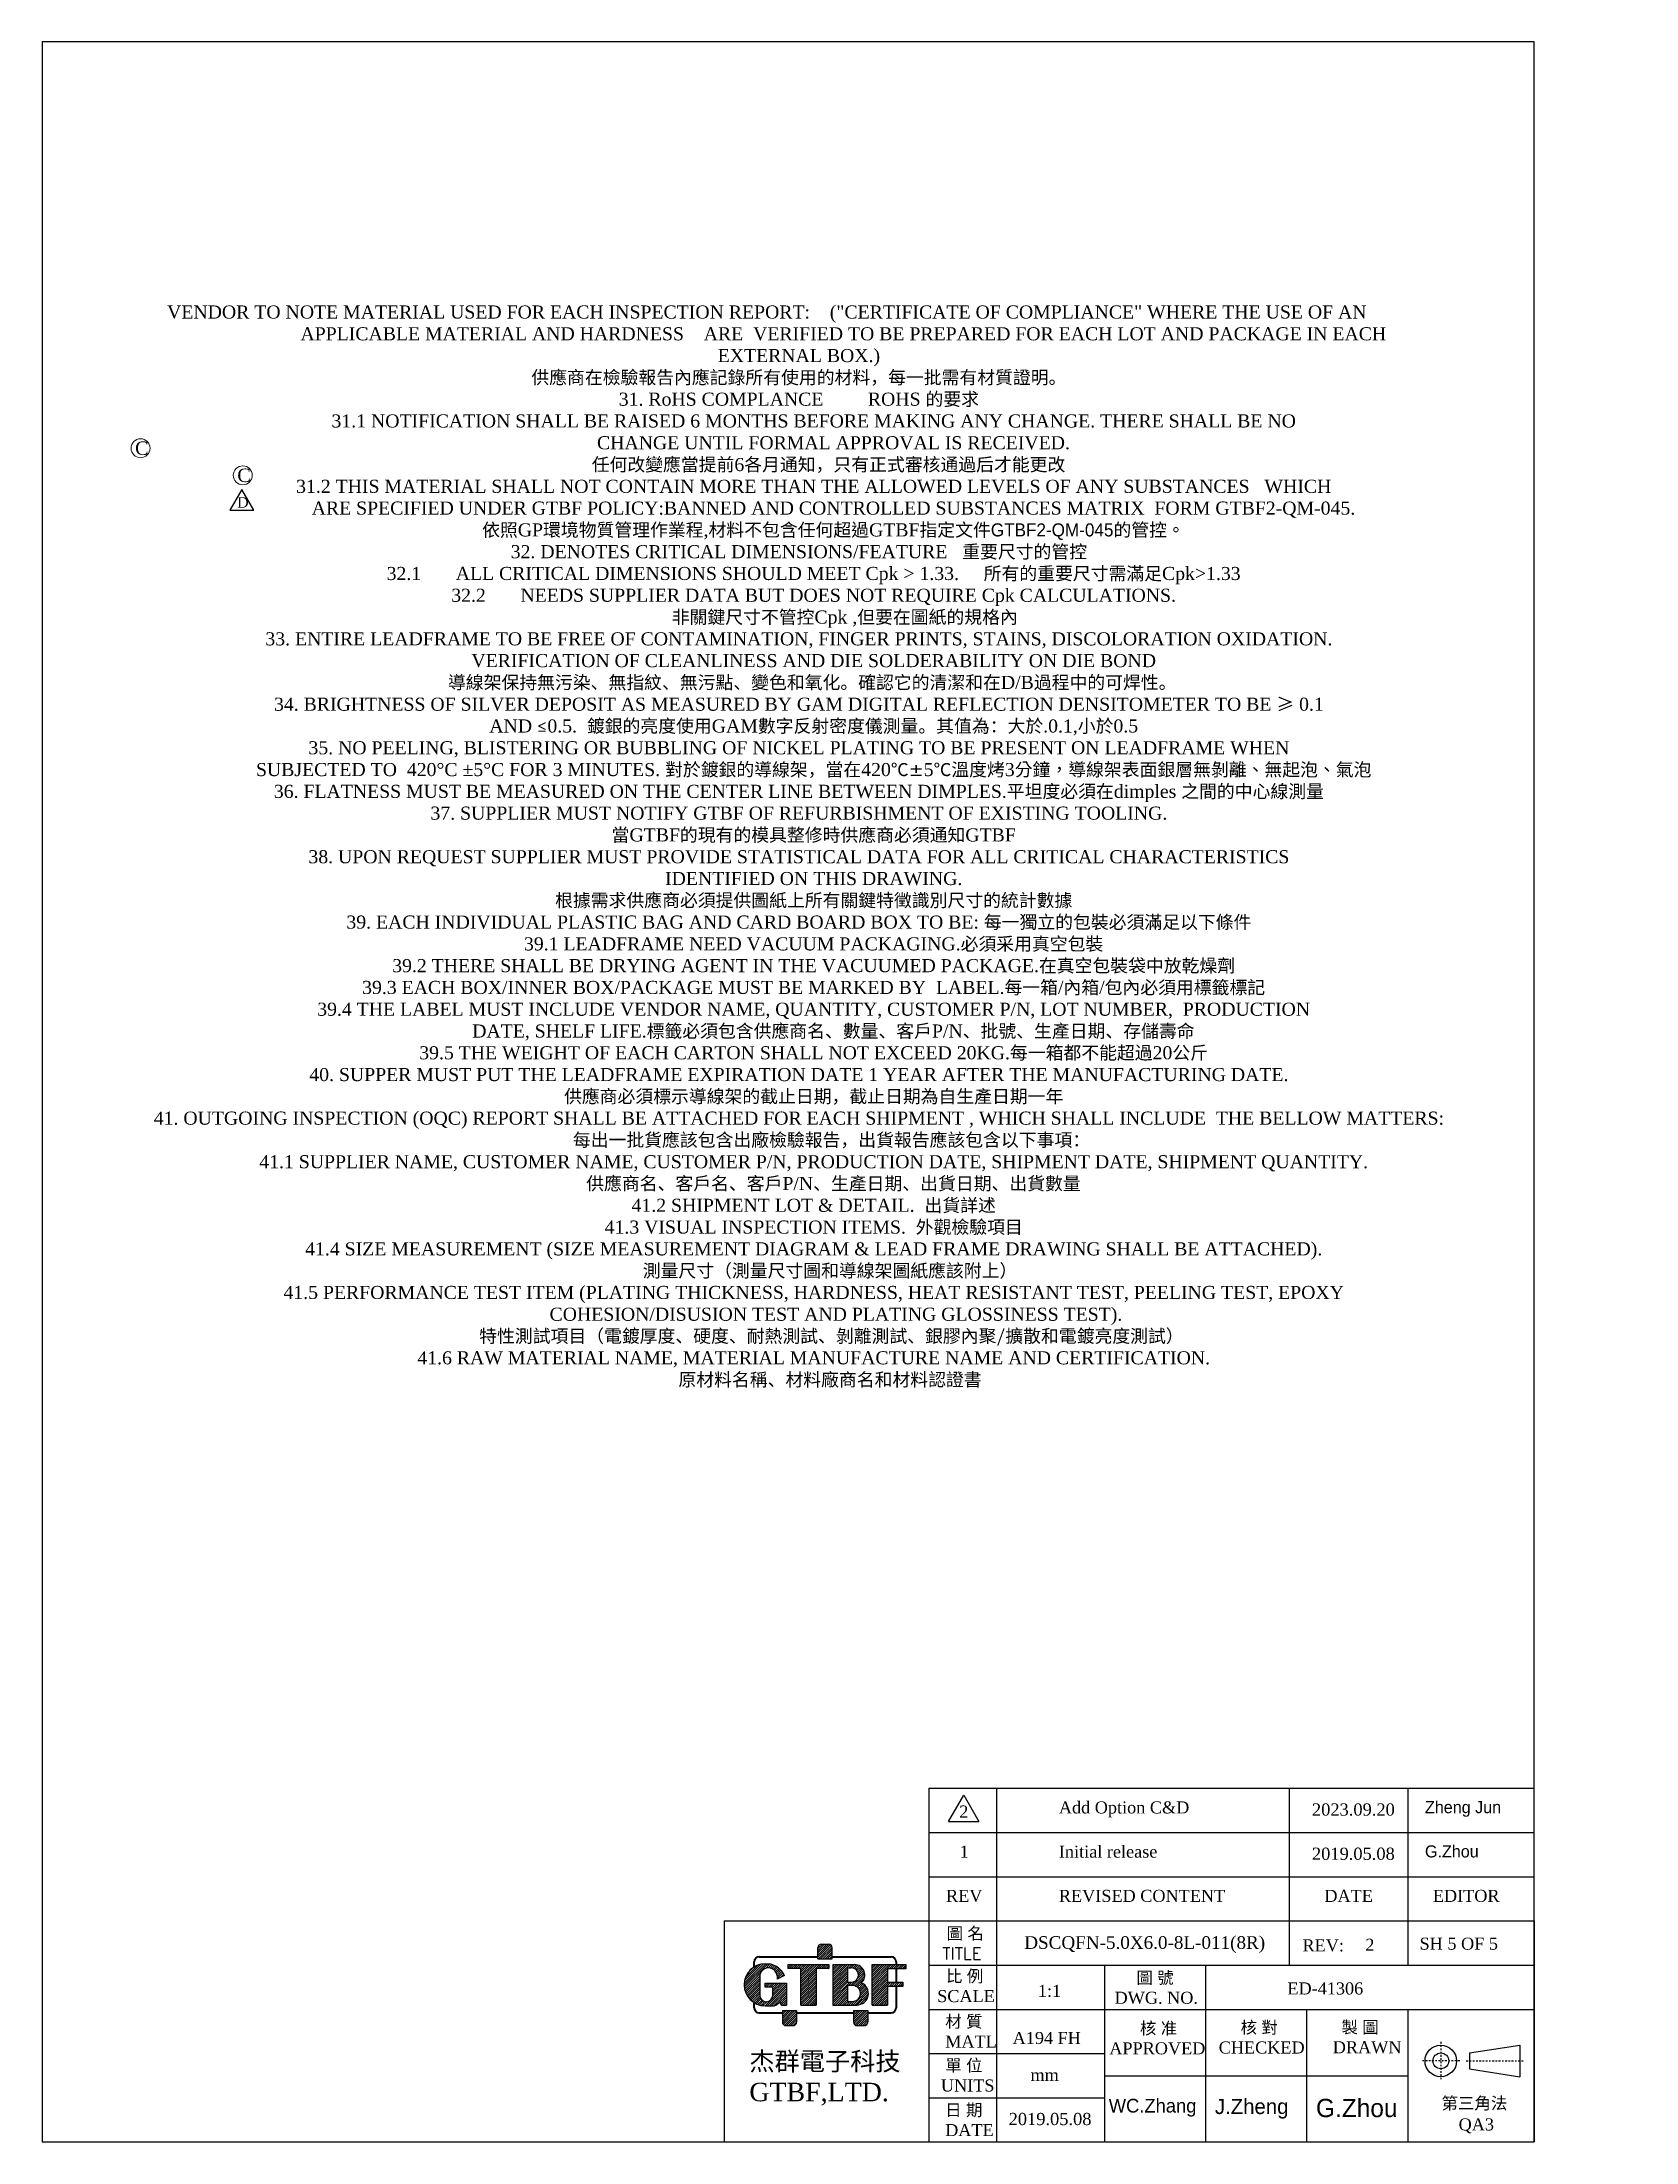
# Model space of a CAD drawing. Header units: inches. Extents: x -1651 to 1053, y -382 to 593.
# Drawn here: x -1421.4 to -1316.8, y 455.4 to 593.3 of the extents above; entities that cross this region are included whole.
import ezdxf

# ---------------------------------------------------------------- set-up
doc = ezdxf.new("R2010")
doc.units = ezdxf.units.IN
doc.header["$LTSCALE"] = 0.1
doc.header["$MEASUREMENT"] = 0
doc.linetypes.add('CENTER', pattern=[2, 1.25, -0.25, 0.25, -0.25])
doc.layers.add('1D', color=4, linetype='Continuous', lineweight=9)
doc.layers.add('DIM', color=7, linetype='Continuous', lineweight=13)
doc.layers.add('LINE', color=7, linetype='Continuous')
doc.styles.add('ROMANS2', font='romantic.ttf')
doc.styles.add('ROMANS21', font='ROMANS', dxfattribs={"bigfont": 'CHINESET'})

msp = doc.modelspace()

# ---------------------------------------------------------------- texts
at = {"layer": '1D', "attachment_point": 1, "style": 'ROMANS2'}
for s, width, insert, char_height in [('{\\fTimes New Roman|b0|i0|c0|p18;\\C0;20\\fTimes New Roman|b0|i0|c186|p18;23\\fTimes New Roman|b0|i0|c238|p18;.\\fTimes New Roman|b0|i0|c186|p18;09\\fTimes New Roman|b0|i0|c238|p18;.20}', 7.077341, (-1338.10095, 477.61104), 0.8), ('{\\fTimes New Roman|b0|i0|c0|p18;\\C0;201\\fTimes New Roman|b0|i0|c186|p18;9\\fTimes New Roman|b0|i0|c238|p18;.\\fTimes New Roman|b0|i0|c186|p18;05\\fTimes New Roman|b0|i0|c238|p18;.\\fTimes New Roman|b0|i0|c186|p18;08}', 7.077341, (-1338.10095, 474.70807), 0.8), ('{\\fForte|b0|i0|c134|p66;\\C7;WC\\fForte|b0|i0|c0|p66;.Z\\fForte|b0|i0|c134|p66;hang}', 6.6353463, (-1351.4362, 458.21423), 0.9), ('{\\fForte|b0|i0|c134|p66;\\C7;J\\fForte|b0|i0|c0|p66;.Z\\fForte|b0|i0|c134|p66;heng}', 6.6353463, (-1344.47264, 458.21423), 1), ('{\\fForte|b0|i0|c134|p66;\\C7;G\\fForte|b0|i0|c0|p66;.Zhou}', 6.6353463, (-1337.8373, 458.21423), 1.2), ('{\\fTimes New Roman|b0|i0|c238|p18;\\C0;2019.05.08}', 7.077341, (-1358.00698, 457.29029), 0.8)]:
    msp.add_mtext_dynamic_manual_height_columns(s, width=width, gutter_width=15, heights=[0], dxfattribs=dict(at, insert=insert, char_height=char_height))
at = {"layer": 'DIM'}
for s, width, gutter_width, insert, char_height, attachment_point, style in [('VENDOR TO NOTE MATERIAL USED FOR EACH INSPECTION REPORT:    ("CERTIFICATE OF COMPLIANCE" WHERE THE USE OF AN                                 APPLICABLE MATERIAL AND HARDNESS    ARE  VERIFIED TO BE PREPARED FOR EACH LOT AND PACKAGE IN EACH EXTERNAL BOX.)\\P{\\fNSimSun|b0|i0|c134|p49;供應商在檢驗報告內應記錄所有使用的材料，每一批需有材質證明。}  \\P31. RoHS COMPLANCE         ROHS {\\fNSimSun|b0|i0|c134|p49;的要求}\\P      31.1 NOTIFICATION SHALL BE RAISED 6 MONTHS BEFORE MAKING ANY CHANGE. THERE SHALL BE NO \\P              CHANGE UNTIL FORMAL APPROVAL IS RECEIVED.\\P            {\\fNSimSun|b0|i0|c134|p49;任何改變應當提前}6{\\fNSimSun|b0|i0|c134|p49;各月通知，只有正式審核通過后才能更改}\\P      31.2 THIS MATERIAL SHALL NOT CONTAIN MORE THAN THE ALLOWED LEVELS OF ANY SUBSTANCES   WHICH \\P              ARE SPECIFIED UNDER GTBF POLICY:BANNED AND CONTROLLED SUBSTANCES MATRIX  FORM GTBF2-QM-045. \\P              {\\fPMingLiU|b0|i0|c136|p18;依照}GP{\\fPMingLiU|b0|i0|c136|p18;環境物質管理作業程},{\\fPMingLiU|b0|i0|c136|p18;材料不包含任何超過}GTBF{\\fPMingLiU|b0|i0|c136|p18;指定文件GTBF2-QM-045的管控。}\\P32. DENOTES CRITICAL DIMENSIONS/FEATURE   {\\fNSimSun|b0|i0|c134|p49;重要尺寸的管控}\\P\\pi-1.4625,l3.3968,t51.869;32.1       ALL CRITICAL DIMENSIONS SHOULD MEET Cpk > 1.33.     {\\fNSimSun|b0|i0|c134|p49;所有的重要尺寸需滿足}Cpk>1.33{\\fNSimSun|b0|i0|c134|p49;\\P}32.2       NEEDS SUPPLIER DATA BUT DOES NOT REQUIRE Cpk CALCULATIONS. \\P{\\fNSimSun|b0|i0|c134|p49;       非關鍵尺寸不管控}Cpk ,{\\fNSimSun|b0|i0|c134|p49;但要在圖紙的規格內}\\P\\pi-0.64362,l0.64362,tz;33. ENTIRE LEADFRAME TO BE FREE OF CONTAMINATION, FINGER PRINTS, STAINS, DISCOLORATION OXIDATION. \\P\\pi-1.2872,l1.2872,t51.869;      VERIFICATION OF CLEANLINESS AND DIE SOLDERABILITY ON DIE BOND \\P{\\fNSimSun|b0|i0|c134|p49;   導線架保持無污染、無指紋、無污點、變色和氧化。確認它的清潔和在}D/B{\\fNSimSun|b0|i0|c134|p49;過程中的可焊性。}\\P\\pi-1.5018,l1.5018,t53.206;34. BRIGHTNESS OF SILVER DEPOSIT AS MEASURED BY GAM DIGITAL REFLECTION DENSITOMETER TO BE {\\fNSimSun|b0|i0|c0|p49;≥} 0.1  \\P\\pi-1.2872,l1.2872,t51.869;      AND {\\fCambria|b0|i0|c0|p18;\\H0.95833x;≤\\fRomantic|b0|i0|c2|p2;\\H1.0435x;0.5.  \\fNSimSun|b0|i0|c134|p49;\\H0.99998x;鍍銀的亮度使用\\fRomantic|b0|i0|c2|p2;GAM\\fNSimSun|b0|i0|c134|p49;數字反射密度儀測量。其值為：大於\\fRomantic|b0|i0|c2|p2;.0.1,\\fNSimSun|b0|i0|c134|p49;小於\\fRomantic|b0|i0|c2|p2;0.5\\P\\pi-1.5018,l1.5018,t53.206;35. NO PEELING, BLISTERING OR BUBBLING OF NICKEL PLATING TO BE PRESENT ON LEADFRAME WHEN \\P      SUBJECTED TO  420°C ±5°C FOR 3 MINUTES. \\fNSimSun|b0|i0|c134|p49;\\H0.99998x;對於鍍銀的導線架，當在\\fRomantic|b0|i0|c2|p2;420\\fNSimSun|b0|i0|c0|p49;℃\\fVerdana|b0|i0|c0|p34;±\\fRomantic|b0|i0|c2|p2;5\\fNSimSun|b0|i0|c0|p49;℃\\fPMingLiU|b0|i0|c136|p18;溫度烤}3{\\fPMingLiU|b0|i0|c136|p18;分鐘，導線架表面銀層無剝離、無起泡、氣泡}\\P\\pi-0.64362,l0.64362,tz;36. FLATNESS MUST BE MEASURED ON THE CENTER LINE BETWEEN DIMPLES.{\\fNSimSun|b0|i0|c134|p49;\\H0.99998x;平坦度必須在\\fRomantic|b0|i0|c2|p2;dimples \\fNSimSun|b0|i0|c134|p49;之間的中心線測量\\fRomantic|b0|i0|c2|p2;\\P\\pi-1.2872,l1.2872,t51.869;37. SUPPLIER MUST NOTIFY GTBF OF REFURBISHMENT OF EXISTING TOOLING.\\P      \\fNSimSun|b0|i0|c134|p49;\\H0.99998x;當\\fRomantic|b0|i0|c2|p2;GTBF\\fNSimSun|b0|i0|c134|p49;的現有的模具整修時供應商必須通知\\fRomantic|b0|i0|c2|p2;GTBF\\P\\pi-1.5018,l1.5018,t53.206;38. UPON REQUEST SUPPLIER MUST PROVIDE STATISTICAL DATA FOR ALL CRITICAL CHARACTERISTICS \\P\\pi-1.4625,l1.4625,t51.869;      IDENTIFIED ON THIS DRAWING.\\P      \\fNSimSun|b0|i0|c134|p49;\\H0.99998x;根據需求供應商必須提供圖紙上所有關鍵特徵識別尺寸的統計數據\\fRomantic|b0|i0|c2|p2;\\P\\pi-1.2872,l1.2872;39. EACH INDIVIDUAL PLASTIC BAG AND CARD BOARD BOX TO BE: \\fNSimSun|b0|i0|c134|p49;\\H0.99998x;每一獨立的包裝必須滿足以下條件\\fRomantic|b0|i0|c2|p2;\\P\\pi-1.4625,l3.3968;39.1 LEADFRAME NEED VACUUM PACKAGING.\\fNSimSun|b0|i0|c134|p49;\\H0.99998x;必須采用真空包裝\\fRomantic|b0|i0|c2|p2;\\P39.2 THERE SHALL BE DRYING AGENT IN THE VACUUMED PACKAGE.\\fNSimSun|b0|i0|c134|p49;\\H0.99998x;在真空包裝袋中放乾燥劑\\fRomantic|b0|i0|c2|p2;\\P\\pi0,l1.2872,tz;  39.3 EACH BOX/INNER BOX/PACKAGE MUST BE MARKED BY  LABEL.\\fNSimSun|b0|i0|c134|p49;\\H0.99998x;每一箱\\fRomantic|b0|i0|c2|p2;/\\fNSimSun|b0|i0|c134|p49;內箱\\fRomantic|b0|i0|c2|p2;/\\fNSimSun|b0|i0|c134|p49;包內必須用標籤標記\\fRomantic|b0|i0|c2|p2;\\P\\pi-1.7163,l3.0035;  39.4 THE LABEL MUST INCLUDE VENDOR NAME, QUANTITY, CUSTOMER P/N, LOT NUMBER,  PRODUCTION \\P          DATE, SHELF LIFE.\\fNSimSun|b0|i0|c134|p49;\\H0.99998x;標籤必須包含供應商名、數量、客戶\\fRomantic|b0|i0|c2|p2;P/N\\fNSimSun|b0|i0|c134|p49;、批號、生產日期、存儲壽命\\fRomantic|b0|i0|c2|p2;\\P  39.5 THE WEIGHT OF EACH CARTON SHALL NOT EXCEED 20KG.\\fNSimSun|b0|i0|c134|p49;\\H0.99998x;每一箱都不能超過\\fRomantic|b0|i0|c2|p2;20\\fNSimSun|b0|i0|c134|p49;公斤\\fRomantic|b0|i0|c2|p2;\\P\\pi0,l0;40. SUPPER MUST PUT THE LEADFRAME EXPIRATION DATE 1 YEAR AFTER THE MANUFACTURING DATE.\\P      \\fNSimSun|b0|i0|c134|p49;\\H0.99998x;供應商必須標示導線架的截止日期，截止日期為自生產日期一年\\P\\pi-1.5018,l1.5018;}41. OUTGOING INSPECTION (OQC) REPORT SHALL BE ATTACHED FOR EACH SHIPMENT , WHICH SHALL INCLUDE  THE BELLOW MATTERS:\\P\\pi-1.2872,l1.2872,t51.869;      {\\fNSimSun|b0|i0|c134|p49;    每出一批貨應該包含出廠檢驗報告，出貨報告應該包含以下事項：}\\P\\pi-1.5018,l1.5018,tz;      41.1 SUPPLIER NAME, CUSTOMER NAME, CUSTOMER P/N, PRODUCTION DATE, SHIPMENT DATE, SHIPMENT QUANTITY.\\P              {\\fNSimSun|b0|i0|c134|p49;供應商名、客戶名、客戶}P/N{\\fNSimSun|b0|i0|c134|p49;、生產日期、出貨日期、出貨數量}\\P      41.2 SHIPMENT LOT & DETAIL.  {\\fNSimSun|b0|i0|c134|p49;出貨詳述}\\P      41.3 VISUAL INSPECTION ITEMS.  {\\fNSimSun|b0|i0|c134|p49;外觀檢驗項目}\\P      41.4 SIZE MEASUREMENT (SIZE MEASUREMENT DIAGRAM & LEAD FRAME DRAWING SHALL BE ATTACHED).\\P{\\fNSimSun|b0|i0|c134|p49;       測量尺寸（測量尺寸圖和導線架圖紙應該附上）}\\P\\pi-2.3599,l2.3599;      41.5 PERFORMANCE TEST ITEM (PLATING THICKNESS, HARDNESS, HEAT RESISTANT TEST, PEELING TEST, EPOXY \\P               COHESION/DISUSION TEST AND PLATING GLOSSINESS TEST).\\P\\pi-1.4625,l3.3968,t51.869;{\\fNSimSun|b0|i0|c134|p49;    特性測試項目（電鍍厚度、硬度、耐熱測試、剝離測試、銀膠內聚/擴散和電鍍亮度測試）}\\P\\pi-1.5018,l1.5018,tz;      41.6 RAW MATERIAL NAME, MATERIAL MANUFACTURE NAME AND CERTIFICATION.\\P{\\fNSimSun|b0|i0|c134|p49;       原材料名稱、材料廠商名和材料認證書}', 83.0387071, 12.5, (-1371.77224, 540.43553), 0.85815464, 5, 'ROMANS2'), ('{\\fRomantic|b0|i0|c2|p2;C}', 0.032, 15, (-1415.33624, 567.02976), 0.8787503, 1, 'ROMANS21'), ('{\\fRomantic|b0|i0|c2|p2;C}', 0.0477621, 15, (-1408.62841, 565.24946), 0.8787503, 1, 'ROMANS21'), ('{\\fRomantic|b0|i0|c2|p2;D}', 0.0396674, 15, (-1408.63883, 563.37498), 0.6865237, 1, 'ROMANS2'), ('\\pi-1.458,l1.458; ', 97.6392911, 15, (-1365.65503, 503.4782), 0.8331598, 5, 'ROMANS2')]:
    msp.add_mtext_dynamic_manual_height_columns(s, width=width, gutter_width=gutter_width, heights=[0], dxfattribs=dict(at, insert=insert, char_height=char_height, attachment_point=attachment_point, style=style))
at = {"layer": 'LINE', "color": 7, "style": 'ROMANS2'}
for s, height, p in [('2', 0.79064, (-1361.24522, 476.68189)), ('Add Option C&D', 0.7906421, (-1354.70986, 476.95186)), ('1', 0.79064, (-1361.22478, 474.0489)), ('Initial release', 0.7906421, (-1354.70986, 474.0489)), ('REV', 0.790642, (-1362.11719, 471.14593)), ('REVISED CONTENT', 0.7906421, (-1354.70986, 471.14593)), ('DATE', 0.790642, (-1337.28514, 471.14593)), ('EDITOR', 0.790642, (-1330.16703, 471.14593)), ('SH 5 OF 5', 0.790642, (-1331.0375, 468.00666)), ('REV:', 0.790642, (-1338.72044, 467.89601)), ('1:1', 0.790642, (-1356.08811, 464.91011)), ('ED-41306', 0.790642, (-1339.71242, 465.06663)), ('A194 FH', 0.790642, (-1357.74381, 461.81425)), ('mm', 0.790642, (-1356.57308, 459.39428)), ('QA3', 0.790642, (-1328.47509, 456.14102))]:
    msp.add_text(s, height=height, dxfattribs=at).set_placement(p)
at = {"layer": 'LINE', "color": 7, "char_height": 0.7906421, "attachment_point": 1, "style": 'ROMANS2'}
for s, insert in [('{\\fForte|b0|i0|c134|p66;Zheng Jun}', (-1330.68386, 477.75964)), ('{\\fForte|b0|i0|c134|p66;G.Zhou}', (-1330.68386, 474.85667))]:
    msp.add_mtext_dynamic_manual_height_columns(s, width=6.6353463, gutter_width=15, heights=[0], dxfattribs=dict(at, insert=insert))
at = {"layer": 'LINE', "color": 7, "attachment_point": 1, "style": 'ROMANS2'}
for s, insert, char_height, width in [('{\\fPMingLiU|b0|i0|c136|p18;\\H1.3x; 圖 名\\P\\Fromans.shx|c0;TITLE}', (-1362.36642, 469.47056), 0.6081862, 5.9594559), ('{\\C2;DSCQFN-5.0X6.0-8L-011(8R) }', (-1356.98353, 468.893), 0.83, 18.548431), ('{\\H1.3x;\\C256;2}', (-1334.59921, 468.72336), 0.6081862, 1.2871362), ('{\\fPMingLiU|b0|i0|c136|p18;  比 例\\P}SCALE', (-1362.69483, 466.67242), 0.7906421, 5.9594559), ('{\\fPMingLiU|b0|i0|c136|p18;     圖 號\\P}DWG. NO.', (-1351.05581, 466.56392), 0.7906421, 5.9594559), ('{\\fPMingLiU|b0|i0|c136|p18;材 質\\P}MATL', (-1362.16781, 463.68886), 0.7906421, 5.9594559), ('{\\fPMingLiU|b0|i0|c136|p18;       核 准\\P}APPROVED', (-1351.40138, 463.24368), 0.7906421, 5.9594559), ('{\\fPMingLiU|b0|i0|c136|p18;     核 對\\P}CHECKED', (-1344.22064, 463.29764), 0.7906421, 5.9594559), ('{\\fPMingLiU|b0|i0|c136|p18;  製 圖\\P}DRAWN', (-1336.73678, 463.31372), 0.7906421, 5.9594559), ('{\\fPMingLiU|b0|i0|c136|p18; 單 位\\P}UNITS', (-1362.4533, 460.80381), 0.7906421, 5.9594559), ('{\\fPMingLiU|b0|i0|c136|p18;日 期\\P}DATE', (-1362.17294, 457.87675), 0.7906421, 5.9594559), ('{\\fPMingLiU|b0|i0|c136|p18;第三角法}', (-1329.595, 458.32485), 0.7906421, 5.9594559)]:
    msp.add_mtext(s, dxfattribs=dict(at, insert=insert, char_height=char_height, width=width))
at = {"layer": 'LINE', "insert": (-1375.02622, 461.28989), "char_height": 1.2125998, "width": 148.6341314, "attachment_point": 1, "style": 'ROMANS2'}
msp.add_mtext('{\\fPMingLiU|b0|i0|c136|p18;杰群電子科技}\\PGTBF,LTD.', dxfattribs=at)

# ---------------------------------------------------------------- hatches: boundary and pattern name
at = {"layer": 'LINE'}
h = msp.add_hatch(dxfattribs=at)
h.set_pattern_fill('ANSI31', color=256, scale=0.8084, style=0)
h.set_pattern_definition([(45, (-1031.05935, 449.27828), (-0.07145313, 0.07145313), [])])
h.paths.add_polyline_path([(-1370.63172, 464.37512), (-1370.63172, 466.76214), (-1369.80201, 466.76214), (-1369.80201, 467.0302), (-1372.49538, 467.0302), (-1372.49538, 466.76214), (-1371.6529, 466.76214), (-1371.6529, 464.37512)])
h.paths.add_polyline_path([(-1368.12595, 467.0302), (-1369.54249, 467.0302), (-1369.54249, 464.37512), (-1367.97218, 464.37512, 0.817175319), (-1367.67565, 465.83385, 0.69209616)])
h.paths.add_polyline_path([(-1368.57236, 464.60489), (-1368.57236, 465.66436), (-1368.27648, 465.66436, -1.03181965), (-1368.27648, 464.60489)], flags=16)
h.paths.add_polyline_path([(-1368.57236, 465.88137), (-1368.57236, 466.81319), (-1368.33794, 466.81319, -1.031105609), (-1368.33794, 465.88137)], flags=0)
h.paths.add_polyline_path([(-1367.95842, 463.01859), (-1367.47905, 463.01859, 0.414213562), (-1367.25023, 463.24741), (-1367.25023, 463.84444), (-1367.25023, 464.00347), (-1368.18724, 464.00347), (-1368.18724, 463.84444), (-1368.18724, 463.24741, 0.414213562)])
h.paths.add_polyline_path([(-1372.62761, 463.01859), (-1372.14823, 463.01859, 0.414213562), (-1371.91941, 463.24741), (-1371.91941, 463.84444), (-1371.91941, 464.00347), (-1372.85643, 464.00347), (-1372.85643, 463.84444), (-1372.85643, 463.24741, 0.414213562)])
h.paths.add_polyline_path([(-1370.52183, 467.56073), (-1370.52183, 467.40191), (-1369.58482, 467.40191), (-1369.58482, 467.56073), (-1369.58482, 468.14187, 0.414213562), (-1369.81364, 468.37069), (-1370.29301, 468.37069, 0.414213562), (-1370.52183, 468.14187)])
h.paths.add_polyline_path([(-1373.98856, 464.32443), (-1373.39573, 464.32443, 0.074742515), (-1373.01665, 464.55911), (-1372.91453, 464.36764), (-1372.59541, 464.36764), (-1372.59541, 465.81006), (-1373.98677, 465.81006), (-1373.98677, 465.542), (-1373.48894, 465.542), (-1373.48894, 465.01957, -1), (-1374.33971, 465.01957), (-1374.33971, 466.20882, -1), (-1373.20812, 466.27963), (-1373.20812, 466.06674), (-1372.71801, 466.31414, 0.232629026), (-1373.69671, 467.08089), (-1373.98856, 467.08089, 0.143129011), (-1374.73045, 466.86303, 0.546849426), (-1374.73045, 464.54229, 0.143129011)])
h.paths.add_polyline_path([(-1364.8152, 467.0302), (-1365.3762, 467.0302), (-1366.95716, 467.0302), (-1366.95716, 464.37512), (-1365.96151, 464.37512), (-1365.96151, 465.60054), (-1365.3762, 465.60054), (-1364.94032, 465.60054), (-1364.94032, 465.8686), (-1365.3762, 465.8686), (-1365.96151, 465.8686), (-1365.96151, 466.74937), (-1365.3762, 466.74937), (-1364.74885, 466.74937), (-1364.74885, 467.0302)])

# ---------------------------------------------------------------- linework, layer by layer
msp.add_lwpolyline([(-1407.54402, 562.51439), (-1408.33303, 563.88099), (-1409.12203, 562.51439)], close=True)
at = {"layer": 'DIM'}
for centre in [(-1414.97774, 566.58942), (-1408.26991, 564.80912)]:
    msp.add_circle(centre, 0.62244, dxfattribs=at)
at = {"layer": 'LINE', "color": 0}
for p, q in [((-1363.24717, 478.60402), (-1363.24717, 455.38031)), ((-1358.80203, 478.60402), (-1358.80203, 455.38031)), ((-1361.9534, 476.4193), (-1360.95546, 478.14777)), ((-1360.95546, 478.14777), (-1359.9534, 476.4193)), ((-1361.9534, 476.4193), (-1359.9534, 476.4193)), ((-1376.67911, 469.89513), (-1376.67911, 455.38031)), ((-1351.72469, 466.99216), (-1351.72469, 455.38031)), ((-1345.08935, 466.99216), (-1345.08935, 455.38031)), ((-1363.24717, 461.18624), (-1351.72469, 461.18624)), ((-1351.72469, 459.73475), (-1331.81865, 459.73475)), ((-1363.24717, 458.28327), (-1351.72469, 458.28327))]:
    msp.add_line(p, q, dxfattribs=at)
at = {"layer": 'LINE'}
for p, q in [((-1363.24717, 478.60402), (-1323.52447, 478.60402)), ((-1339.59119, 478.60402), (-1339.59119, 466.99216)), ((-1331.81865, 478.60402), (-1331.81865, 466.99216)), ((-1323.52473, 469.89513), (-1323.52473, 478.60392)), ((-1323.52473, 469.89513), (-1323.52473, 478.60392)), ((-1363.24717, 475.70106), (-1323.52447, 475.70106)), ((-1363.24717, 472.79809), (-1323.52447, 472.79809)), ((-1376.67911, 469.89513), (-1323.52447, 469.89513)), ((-1376.67911, 469.89513), (-1323.52447, 469.89513)), ((-1376.67851, 469.89513), (-1323.52473, 469.89513)), ((-1323.52447, 469.89513), (-1323.52447, 455.38031)), ((-1374.38722, 467.56073), (-1370.52183, 467.56073)), ((-1374.38722, 467.51926), (-1370.52183, 467.51926)), ((-1370.52183, 467.40191), (-1370.52183, 468.14187)), ((-1370.29301, 468.37069), (-1369.81364, 468.37069)), ((-1369.58482, 467.40191), (-1369.58482, 468.14187)), ((-1369.58482, 467.56073), (-1365.71943, 467.56073)), ((-1369.58482, 467.51926), (-1365.71943, 467.51926)), ((-1374.73045, 466.86303), (-1374.73045, 467.21625)), ((-1374.68898, 466.88858), (-1374.68898, 467.21625)), ((-1374.33971, 466.20882), (-1374.33971, 465.01957)), ((-1373.98856, 467.08089), (-1373.69671, 467.08089)), ((-1372.71801, 466.31414), (-1373.20812, 466.06674)), ((-1373.20812, 466.27963), (-1373.20812, 466.06674)), ((-1372.49538, 467.0302), (-1372.49538, 466.76214)), ((-1372.49538, 467.0302), (-1369.80201, 467.0302)), ((-1371.6529, 466.76214), (-1372.49538, 466.76214)), ((-1371.6529, 464.37512), (-1371.6529, 466.76214)), ((-1370.63172, 466.76214), (-1370.63172, 464.37512)), ((-1369.80201, 466.76214), (-1370.63172, 466.76214)), ((-1370.52183, 467.40191), (-1369.58482, 467.40191)), ((-1369.80201, 467.0302), (-1369.80201, 466.76214)), ((-1369.54249, 467.0302), (-1369.54249, 464.37512)), ((-1369.54249, 467.0302), (-1368.12595, 467.0302)), ((-1368.57236, 466.81319), (-1368.57236, 465.88137)), ((-1368.57236, 466.81319), (-1368.33794, 466.81319)), ((-1366.95716, 467.0302), (-1364.74885, 467.0302)), ((-1366.95716, 467.0302), (-1364.74885, 467.0302)), ((-1366.95716, 464.37512), (-1366.95716, 467.0302)), ((-1365.96151, 466.74937), (-1365.96151, 465.8686)), ((-1364.74885, 466.74937), (-1365.96151, 466.74937)), ((-1365.41767, 467.21625), (-1365.41767, 467.0302)), ((-1365.41767, 466.74937), (-1365.41767, 465.8686)), ((-1365.3762, 467.21625), (-1365.3762, 467.0302)), ((-1365.3762, 466.74937), (-1365.3762, 465.8686)), ((-1364.8152, 467.0302), (-1364.74885, 467.0302)), ((-1364.74885, 467.0302), (-1364.74885, 466.74937)), ((-1363.24717, 466.99216), (-1323.52447, 466.99216)), ((-1373.98677, 465.81006), (-1372.59541, 465.81006)), ((-1373.98677, 465.542), (-1373.98677, 465.81006)), ((-1373.48894, 465.542), (-1373.98677, 465.542)), ((-1373.48894, 465.01957), (-1373.48894, 465.542)), ((-1372.59541, 465.81006), (-1372.59541, 464.36764)), ((-1368.57236, 465.88137), (-1368.33794, 465.88137)), ((-1368.57236, 465.66436), (-1368.57236, 464.60489)), ((-1368.27648, 465.66436), (-1368.57236, 465.66436)), ((-1365.96151, 465.8686), (-1364.94032, 465.8686)), ((-1364.94032, 465.60054), (-1365.96151, 465.60054)), ((-1365.96151, 465.60054), (-1365.96151, 464.37512)), ((-1365.41767, 465.60054), (-1365.41767, 464.18642)), ((-1365.3762, 465.60054), (-1365.3762, 464.18642)), ((-1364.94032, 465.8686), (-1364.94032, 465.60054)), ((-1374.73045, 464.18642), (-1374.73045, 464.54229)), ((-1374.68898, 464.18642), (-1374.68898, 464.51673)), ((-1374.38722, 463.88591), (-1372.85643, 463.88591)), ((-1374.38722, 463.84444), (-1372.85643, 463.84444)), ((-1373.98856, 464.32443), (-1373.39573, 464.32443)), ((-1372.91453, 464.36764), (-1373.01665, 464.55911)), ((-1373.01665, 464.55911), (-1372.91453, 464.36764)), ((-1372.91453, 464.36764), (-1372.59541, 464.36764)), ((-1372.85643, 464.00347), (-1372.85643, 463.24741)), ((-1372.85643, 464.00347), (-1371.91941, 464.00347)), ((-1371.91941, 464.00347), (-1371.91941, 463.24741)), ((-1371.91941, 463.88591), (-1368.18724, 463.88591)), ((-1371.91941, 463.84444), (-1368.18724, 463.84444)), ((-1371.6529, 464.37512), (-1370.63172, 464.37512)), ((-1369.54249, 464.37512), (-1367.97218, 464.37512)), ((-1368.57236, 464.60489), (-1368.27648, 464.60489)), ((-1368.18724, 464.00347), (-1368.18724, 463.24741)), ((-1368.18724, 464.00347), (-1367.25023, 464.00347)), ((-1367.25023, 464.00347), (-1367.25023, 463.24741)), ((-1367.25023, 463.88591), (-1365.71943, 463.88591)), ((-1367.25023, 463.84444), (-1365.71943, 463.84444)), ((-1366.95716, 464.37512), (-1365.96151, 464.37512)), ((-1363.24717, 464.0892), (-1323.52447, 464.0892)), ((-1338.454, 464.0892), (-1338.454, 455.38031)), ((-1331.81865, 464.0892), (-1331.81865, 455.38031)), ((-1372.62761, 463.01859), (-1372.14823, 463.01859)), ((-1367.95842, 463.01859), (-1367.47905, 463.01859)), ((-1376.67911, 455.38031), (-1323.52447, 455.38031))]:
    msp.add_line(p, q, dxfattribs=at)
at = {"layer": 'LINE', "color": 7, "linetype": 'CENTER'}
for p, q in [((-1329.64429, 461.94987), (-1329.64429, 459.46161)), ((-1328.40016, 460.70574), (-1330.88841, 460.70574)), ((-1327.97251, 460.70574), (-1324.24013, 460.70574))]:
    msp.add_line(p, q, dxfattribs=at)
at = {"layer": 'LINE', "color": 7}
for p, q in [((-1327.76515, 461.22413), (-1324.44748, 461.74251)), ((-1327.76515, 461.22413), (-1327.76515, 460.18735)), ((-1324.44748, 461.74251), (-1324.44748, 459.66897)), ((-1327.76515, 460.18735), (-1324.44748, 459.66897))]:
    msp.add_line(p, q, dxfattribs=at)
at = {"layer": 'LINE'}
msp.add_lwpolyline([(-1421.44447, 593.26031), (-1421.44447, 455.38031), (-1323.52447, 455.38031), (-1323.52447, 593.26031)], close=True, dxfattribs=at)
at = {"layer": 'LINE', "color": 7}
for radius in [1.03677, 0.51839]:
    msp.add_circle((-1329.64429, 460.70574), radius, dxfattribs=at)
at = {"layer": 'LINE'}
for centre, radius, start, end in [((-1374.38722, 467.2175), 0.34323, 90, 180), ((-1374.38722, 467.2175), 0.30176, 90, 180), ((-1370.29301, 468.14187), 0.22882, 90, 180), ((-1369.81364, 468.14187), 0.22882, 0, 90), ((-1365.71943, 467.2175), 0.34323, 0, 90), ((-1365.71943, 467.2175), 0.30176, 0, 90), ((-1373.98677, 465.70266), 1.37823, 90.0744944, 269.9255056), ((-1373.77391, 466.24422), 0.5669, 3.5805605, 183.5805605), ((-1373.98677, 465.70266), 1.40842, 25.7319592, 78.1149436), ((-1368.32367, 466.34728), 0.46613, 268.2452111, 91.7547889), ((-1368.12595, 466.34728), 0.68292, 311.2521613, 90), ((-1373.91433, 465.01957), 0.42538, 180, 0), ((-1368.25989, 465.13463), 0.53, 268.2055665, 91.7944335), ((-1367.97218, 465.13463), 0.7595, 270, 67.019384), ((-1374.38722, 464.18767), 0.34323, 180, 270), ((-1374.38722, 464.18767), 0.30176, 180, 270), ((-1373.98677, 465.70266), 1.49961, 293.2114955, 310.3094266), ((-1365.71943, 464.18767), 0.34323, 270, 0), ((-1365.71943, 464.18767), 0.30176, 270, 0), ((-1372.62761, 463.24741), 0.22882, 180, 270), ((-1372.14823, 463.24741), 0.22882, 270, 0), ((-1367.95842, 463.24741), 0.22882, 180, 270), ((-1367.47905, 463.24741), 0.22882, 270, 0)]:
    msp.add_arc(centre, radius, start, end, dxfattribs=at)

msp.set_redraw_order([(e.dxf.handle, doc.entitydb.next_handle()) for e in msp.query("TEXT MTEXT ATTDEF DIMENSION ARC_DIMENSION")])  # texts and dimensions are drawn at this point

doc.saveas('drawing.dxf')
